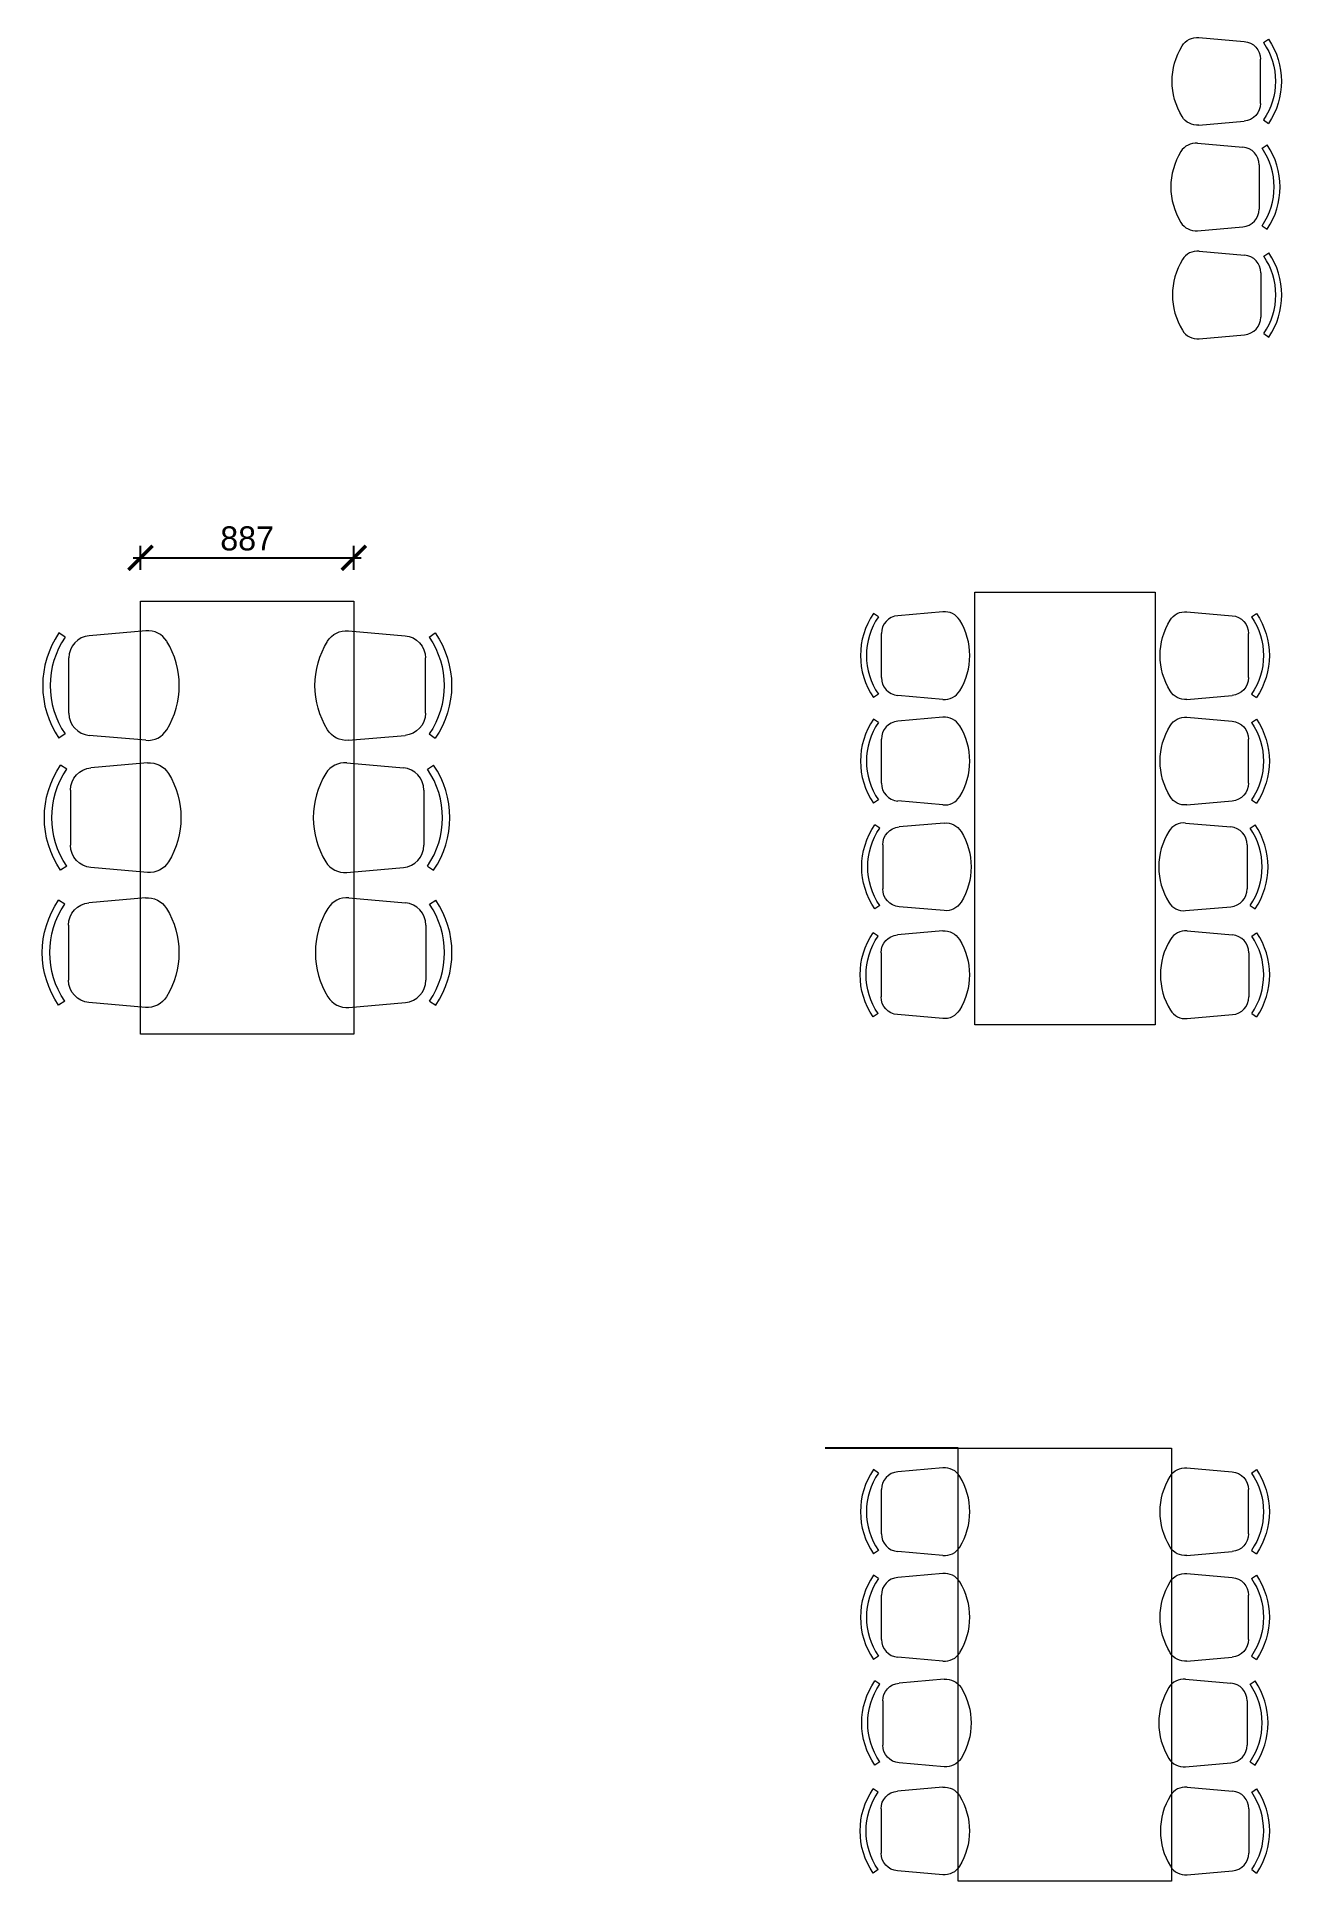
# Model space of a CAD drawing. Header units: millimetres. Extents: x -276609 to 1081398, y -453808 to 472098.
# Drawn here: x 804133 to 809326, y -114473 to -106805 of the extents above; entities that cross this region are included whole.
import ezdxf

# ---------------------------------------------------------------- set-up
doc = ezdxf.new("R2010")
doc.units = ezdxf.units.MM
doc.header["$MEASUREMENT"] = 0
doc.layers.add('A-Detail Lines', color=241, linetype='Continuous', lineweight=25)
doc.layers.add('I-Furniture', color=7, linetype='Continuous', lineweight=20, true_color=0xb35900)
doc.styles.get("Standard").update_dxf_attribs({"font": ''})
doc.styles.get('Standard').set_extended_font_data('Gill Sans MT')
doc.dimstyles.new('IIITD_WD_M @ 100', dxfattribs={"dimscale": 100, "dimtxt": 1, "dimasz": 1, "dimexe": 0.5, "dimexo": 0.25, "dimgap": 0.3, "dimtad": 1, "dimdec": 0, "dimrnd": 1, "dimzin": 0, "dimdsep": 46, "dimtxsty": 'Standard', "dimblk": 'ARCHTICK', "dimcen": 0.2, "dimdle": 0.3, "dimclrd": 256, "dimclre": 256, "dimclrt": 256, "dimadec": 0, "dimazin": 0, "dimtfac": 1, "dimtdec": 0, "dimtofl": 0, "dimtmove": 0, "dimatfit": 0, "dimfxl": 0.5, "dimfxlon": 1, "dimtolj": 1, "dimtzin": 0, "dimlwd": -1, "dimlwe": -1, "dimarcsym": 0})

msp = doc.modelspace()

# ---------------------------------------------------------------- blocks, each defined once
blk = doc.blocks.new('chair1')
at = {"layer": 'I-Furniture'}
for p, q in [((-319.6, 227.7), (-84.3, 207.2)), ((16, 201.2), (41.5, 218.7)), ((0.5, 114.7), (0.5, -114.7)), ((-319.6, -227.7), (-84.3, -207.2)), ((16, -201.2), (41.5, -218.7))]:
    blk.add_line(p, q, dxfattribs=at)
for centre, radius, start, end in [((-107.8, 0), 350.9, 148.40697, 211.59303), ((-327.6, 135.2), 92.9, 85.03026, 148.40697), ((-92.4, 114.7), 92.9, 0, 85.03026), ((-278.1, 0), 356.3, 325.61966, 34.38034), ((-278.1, 0), 387.3, 325.61966, 34.38034), ((-92.4, -114.7), 92.9, 274.96974, 0), ((-327.6, -135.2), 92.9, 211.59303, 274.96974)]:
    blk.add_arc(centre, radius, start, end, dxfattribs=at)
blk = doc.blocks.new('dsa')
at = {"layer": 'I-Furniture'}
blk.add_lwpolyline([(801471.5, -79429.2), (800584.5, -79429.2), (800584.5, -77629.2), (801471.5, -77629.2)], close=True, dxfattribs=at)
at = {"layer": 'I-Furniture', "rotation": 180}
blk.add_blockref('chair1', (800287.3, -77979.8), dxfattribs=at)
at = {"layer": 'I-Furniture', "xscale": -1, "rotation": 180}
blk.add_blockref('chair1', (801768.7, -77979.8), dxfattribs=at)
at = {"layer": 'I-Furniture', "xscale": -1}
for p in [(800294.2, -78529.2), (800285.7, -79090.3)]:
    blk.add_blockref('chair1', p, dxfattribs=at)
at = {"layer": 'I-Furniture'}
for p in [(801761.7, -78529.2), (801770.2, -79090.3)]:
    blk.add_blockref('chair1', p, dxfattribs=at)
blk = doc.blocks.new('_ArchTick')
at = {"color": 0, "linetype": 'ByBlock', "const_width": 0.15}
blk.add_lwpolyline([(-0.5, -0.5), (0.5, 0.5)], dxfattribs=at)
blk = doc.blocks.new('*D528')
at = {"layer": 'A-Detail Lines', "transparency": 16777216}
for p, q in [((804563.5, -109020.7), (804563.5, -108920.7)), ((805450.5, -109020.7), (805450.5, -108920.7)), ((804533.5, -108970.7), (805480.5, -108970.7))]:
    blk.add_line(p, q, dxfattribs=at)
at = {"layer": 'A-Detail Lines', "transparency": 16777216, "xscale": 100, "yscale": 100, "zscale": 100, "rotation": 180}
blk.add_blockref('_ArchTick', (804563.5, -108970.7), dxfattribs=at)
at = {"layer": 'A-Detail Lines', "transparency": 16777216, "xscale": 100, "yscale": 100, "zscale": 100}
blk.add_blockref('_ArchTick', (805450.5, -108970.7), dxfattribs=at)
at = {"layer": 'A-Detail Lines', "transparency": 16777216, "insert": (805007, -108890.7), "char_height": 100, "attachment_point": 5}
blk.add_mtext('\\A1;887', dxfattribs=at)
blk = doc.blocks.new('bench')
at = {"layer": 'I-Furniture'}
blk.add_lwpolyline([(808781.5, -110913.2), (808031.5, -110913.2), (808031.5, -109113.2), (808781.5, -109113.2)], close=True, dxfattribs=at)
at = {"layer": 'I-Furniture', "yscale": 0.8, "zscale": 0.8, "rotation": 180}
for p, xscale in [((807643.9, -109377.2), 0.8), ((809169.1, -109377.2), -0.8), ((807643.9, -109816.2), 0.8), ((809169.1, -109816.2), -0.8)]:
    blk.add_blockref('chair1', p, dxfattribs=dict(at, xscale=xscale))
at = {"layer": 'I-Furniture', "yscale": 0.8, "zscale": 0.8}
for p, xscale in [((807649.4, -110255.7), -0.8), ((809163.5, -110255.7), 0.8), ((807642.6, -110704.6), -0.8), ((809170.3, -110704.6), 0.8)]:
    blk.add_blockref('chair1', p, dxfattribs=dict(at, xscale=xscale))

# ---------------------------------------------------------------- dimensions: what is measured, and where the dimension line sits
at = {"layer": 'A-Detail Lines'}
dim = msp.add_linear_dim(base=(805450.5, -108970.7), p1=(804563.5, -109151.2), p2=(805450.5, -109151.2), dimstyle='IIITD_WD_M @ 100', dxfattribs=at)
dim.commit()
dim.dimension.update_dxf_attribs({"geometry": '*D528', "text_midpoint": (805007, -108890.7)})

# ---------------------------------------------------------------- linework, layer by layer
at = {"layer": 'A-Detail Lines'}
msp.add_line((807963, -112673.2), (807409.4, -112673.2), dxfattribs=at)
at = {"layer": 'I-Furniture'}
msp.add_lwpolyline([(808850, -114473.2), (807963, -114473.2), (807963, -112673.2), (808850, -112673.2)], close=True, dxfattribs=at)

# ---------------------------------------------------------------- block references
at = {"layer": 'A-Detail Lines'}
for name, p in [('bench', (0, 0)), ('dsa', (3979, -31522.1))]:
    msp.add_blockref(name, p, dxfattribs=at)
at = {"layer": 'I-Furniture', "yscale": 0.8, "zscale": 0.8, "rotation": 180}
for p, xscale in [((809219.2, -106989.3), -0.8), ((807643.9, -112937.2), 0.8), ((809169.1, -112937.2), -0.8), ((807643.9, -113376.2), 0.8), ((809169.1, -113376.2), -0.8)]:
    msp.add_blockref('chair1', p, dxfattribs=dict(at, xscale=xscale))
at = {"layer": 'I-Furniture', "yscale": 0.8, "zscale": 0.8}
for p, xscale in [((809213.7, -107428.8), 0.8), ((809220.5, -107877.7), 0.8), ((807649.4, -113815.7), -0.8), ((809163.5, -113815.7), 0.8), ((807642.6, -114264.6), -0.8), ((809170.3, -114264.6), 0.8)]:
    msp.add_blockref('chair1', p, dxfattribs=dict(at, xscale=xscale))

msp.set_redraw_order([(e.dxf.handle, doc.entitydb.next_handle()) for e in msp.query("TEXT MTEXT ATTDEF DIMENSION ARC_DIMENSION")])  # texts and dimensions are drawn at this point

doc.saveas('drawing.dxf')
